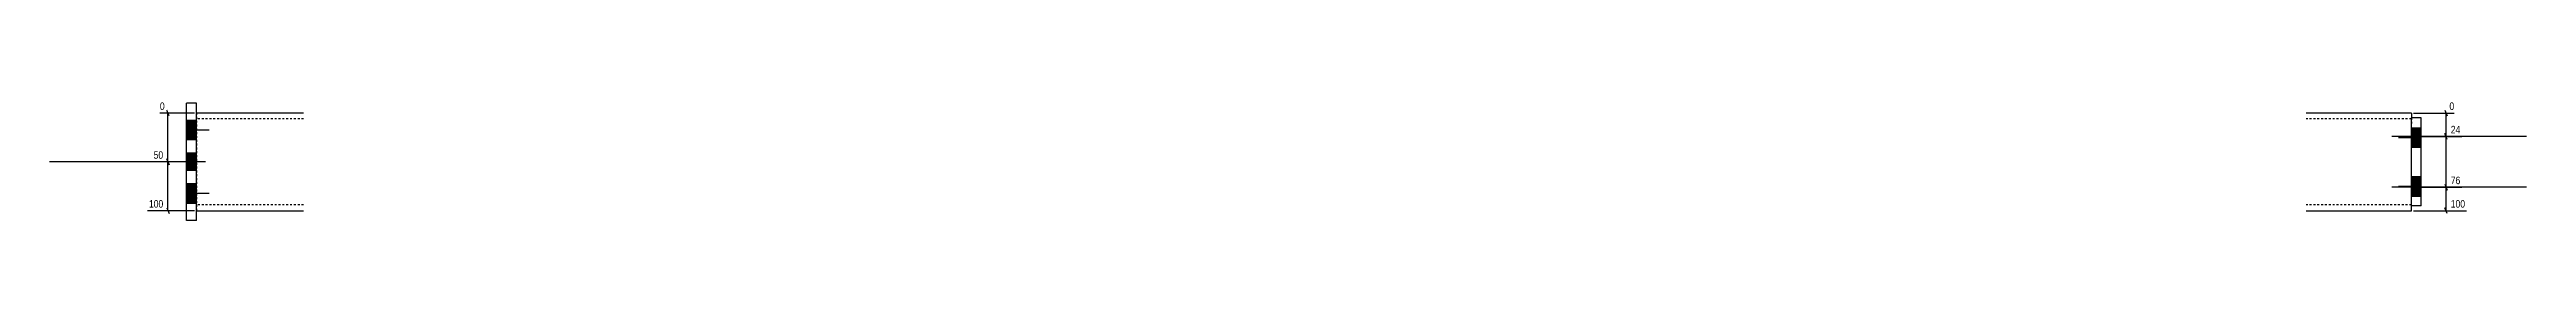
# Model space of a CAD drawing. Header units: millimetres. Extents: x -12 to 27782, y 5 to 703.
# Drawn here: x 17386 to 19914, y 5 to 128 of the extents above; entities that cross this region are included whole.
import ezdxf

# ---------------------------------------------------------------- set-up
doc = ezdxf.new("R2010")
doc.units = ezdxf.units.MM
doc.linetypes.add('DXK_LINE_DOT2', pattern=[3.9198, 1.9599, -1.9599])
doc.layers.add('MÅLSÆTNING', color=7, linetype='Continuous')
doc.layers.add('STÅL', color=7, linetype='Continuous')
doc.styles.add('Arial Narrow', font='ARIALN.TTF', dxfattribs={"height": 0.2})

msp = doc.modelspace()

# ---------------------------------------------------------------- hatches: boundary and pattern name
at = {"layer": 'STÅL', "linetype": 'Continuous'}
for points in [[(17535.5, 87.3), (17535.5, 107.3), (17525.5, 107.3), (17525.5, 87.3)], [(19796.4, 99.8), (19796.4, 79.8), (19806.4, 79.8), (19806.4, 99.8)], [(19806.4, 83.8), (19806.4, 97.8), (19796.4, 97.8), (19796.4, 83.8)], [(19806.4, 83.8), (19806.4, 97.8), (19796.4, 97.8), (19796.4, 83.8)], [(17525.5, 73.8), (17525.5, 55.8), (17535.5, 55.8), (17535.5, 73.8)], [(17525.5, 73.8), (17525.5, 55.8), (17535.5, 55.8), (17535.5, 73.8)], [(17535.5, 22.3), (17535.5, 42.3), (17525.5, 42.3), (17525.5, 22.3)], [(19796.4, 49.8), (19796.4, 29.8), (19806.4, 29.8), (19806.4, 49.8)], [(19806.4, 31.8), (19806.4, 45.8), (19796.4, 45.8), (19796.4, 31.8)], [(19806.4, 31.8), (19806.4, 45.8), (19796.4, 45.8), (19796.4, 31.8)]]:
    msp.add_hatch(color=96, dxfattribs=at).paths.add_polyline_path(points)

# ---------------------------------------------------------------- linework, layer by layer
at = {"layer": 'MÅLSÆTNING', "color": 7, "linetype": 'Continuous'}
for p, q in [((17533.5, 114.8), (17498.2, 114.8)), ((17507.6, 111.8), (17505.2, 117.8)), ((17506.4, 64.8), (17506.4, 114.8)), ((19798.4, 114.8), (19840, 114.8)), ((19830.6, 117.8), (19833, 111.8)), ((19831.8, 90.8), (19831.8, 114.8)), ((19798.4, 90.8), (19847.8, 90.8)), ((19798.4, 90.8), (19847.8, 90.8)), ((19833, 87.8), (19830.6, 93.8)), ((19833, 87.8), (19830.6, 93.8)), ((19831.8, 38.8), (19831.8, 90.8)), ((17523.5, 64.8), (17490.4, 64.8)), ((17523.5, 64.8), (17490.4, 64.8)), ((17505.2, 67.8), (17507.6, 61.8)), ((17507.6, 61.8), (17505.2, 67.8)), ((17506.4, 14.8), (17506.4, 64.8)), ((19798.4, 38.8), (19847.8, 38.8)), ((19798.4, 38.8), (19847.8, 38.8)), ((19830.6, 41.8), (19833, 35.8)), ((19830.6, 41.8), (19833, 35.8)), ((19831.8, 14.8), (19831.8, 38.8)), ((17533.5, 14.8), (17485.5, 14.8)), ((17505.2, 17.8), (17507.6, 11.8)), ((19798.4, 14.8), (19852.7, 14.8)), ((19833, 11.8), (19830.6, 17.8))]:
    msp.add_line(p, q, dxfattribs=at)
at = {"layer": 'STÅL', "color": 2, "linetype": 'Continuous'}
for p, q in [((17525.5, 4.8), (17525.5, 124.8)), ((17535.5, 124.8), (17525.5, 124.8)), ((17535.5, 4.8), (17535.5, 124.8)), ((17644.8, 114.8), (17535.5, 114.8)), ((19796.4, 114.8), (19688.9, 114.8)), ((19796.4, 114.8), (19796.4, 113.9)), ((19796.4, 113.9), (19796.4, 109.8)), ((19806.4, 109.8), (19796.4, 109.8)), ((19796.4, 19.8), (19796.4, 109.8)), ((19806.4, 19.8), (19806.4, 109.8)), ((17535.5, 4.8), (17525.5, 4.8)), ((17535.5, 14.8), (17644.8, 14.8)), ((19688.9, 14.8), (19796.4, 14.8)), ((19806.4, 19.8), (19796.4, 19.8)), ((19796.4, 14.8), (19796.4, 19.8))]:
    msp.add_line(p, q, dxfattribs=at)
at = {"layer": 'STÅL', "color": 96, "linetype": 'Continuous'}
for p, q in [((17535.5, 107.3), (17525.5, 107.3)), ((17548.5, 97.3), (17525.5, 97.3)), ((17535.5, 87.3), (17525.5, 87.3)), ((19913.9, 90.8), (19776.4, 90.8)), ((19913.9, 90.8), (19776.4, 90.8)), ((19783.4, 89.8), (19806.4, 89.8)), ((19796.4, 99.8), (19806.4, 99.8)), ((19806.4, 97.8), (19796.4, 97.8)), ((19806.4, 97.8), (19796.4, 97.8)), ((19806.4, 83.8), (19796.4, 83.8)), ((19806.4, 83.8), (19796.4, 83.8)), ((19796.4, 79.8), (19806.4, 79.8)), ((17544.8, 64.8), (17385.5, 64.8)), ((17544.8, 64.8), (17385.5, 64.8)), ((17535.5, 73.8), (17525.5, 73.8)), ((17535.5, 73.8), (17525.5, 73.8)), ((17535.5, 55.8), (17525.5, 55.8)), ((17535.5, 55.8), (17525.5, 55.8)), ((17535.5, 42.3), (17525.5, 42.3)), ((17548.5, 32.3), (17525.5, 32.3)), ((19913.9, 38.8), (19776.4, 38.8)), ((19913.9, 38.8), (19776.4, 38.8)), ((19783.4, 39.8), (19806.4, 39.8)), ((19796.4, 49.8), (19806.4, 49.8)), ((19806.4, 45.8), (19796.4, 45.8)), ((19806.4, 45.8), (19796.4, 45.8)), ((19806.4, 31.8), (19796.4, 31.8)), ((19806.4, 31.8), (19796.4, 31.8)), ((19796.4, 29.8), (19806.4, 29.8)), ((17535.5, 22.3), (17525.5, 22.3))]:
    msp.add_line(p, q, dxfattribs=at)
at = {"layer": 'STÅL', "color": 7, "linetype": 'DXK_LINE_DOT2'}
for p, q in [((17535.5, 114.8), (17535.5, 15.7)), ((17644.8, 108.8), (17535.5, 108.8)), ((19796.4, 108.8), (19688.9, 108.8)), ((19796.4, 109.8), (19796.4, 102.8)), ((19796.4, 19.8), (19796.4, 102.8)), ((17644.8, 20.8), (17535.5, 20.8)), ((17535.5, 15.7), (17535.5, 14.8)), ((19796.4, 20.8), (19688.9, 20.8))]:
    msp.add_line(p, q, dxfattribs=at)

# ---------------------------------------------------------------- next in the draw order: wipeouts: each hides what was drawn before it
at = {"color": 0, "linetype": 'Continuous'}
for points in [[(17504.6, 116.4), (17504.6, 127.6), (17496.6, 127.6), (17496.6, 116.4)], [(19841.6, 116.4), (19841.6, 127.6), (19833.6, 127.6), (19833.6, 116.4)], [(19848, 92.4), (19848, 103.6), (19835, 103.6), (19835, 92.4)], [(17503.2, 66.4), (17503.2, 77.6), (17490.2, 77.6), (17490.2, 66.4)], [(19848, 40.4), (19848, 51.6), (19835, 51.6), (19835, 40.4)], [(17503.2, 16.4), (17503.2, 27.6), (17485.4, 27.6), (17485.4, 16.4)], [(19852.9, 16.4), (19852.9, 27.6), (19835, 27.6), (19835, 16.4)]]:
    msp.add_wipeout(points, dxfattribs=at).dxf.layer = 'MÅLSÆTNING'

# ---------------------------------------------------------------- next in the draw order: texts
at = {"layer": 'MÅLSÆTNING', "color": 3, "linetype": 'Continuous', "style": 'Arial Narrow'}
for s, p in [('0', (17498.2, 118)), ('0', (19835.2, 118)), ('24', (19836.6, 94)), ('50', (17491.8, 68)), ('100', (17487, 18)), ('76', (19836.6, 42)), ('100', (19836.6, 18))]:
    msp.add_text(s, height=7.64, dxfattribs=at).set_placement(p)

doc.saveas('drawing.dxf')
